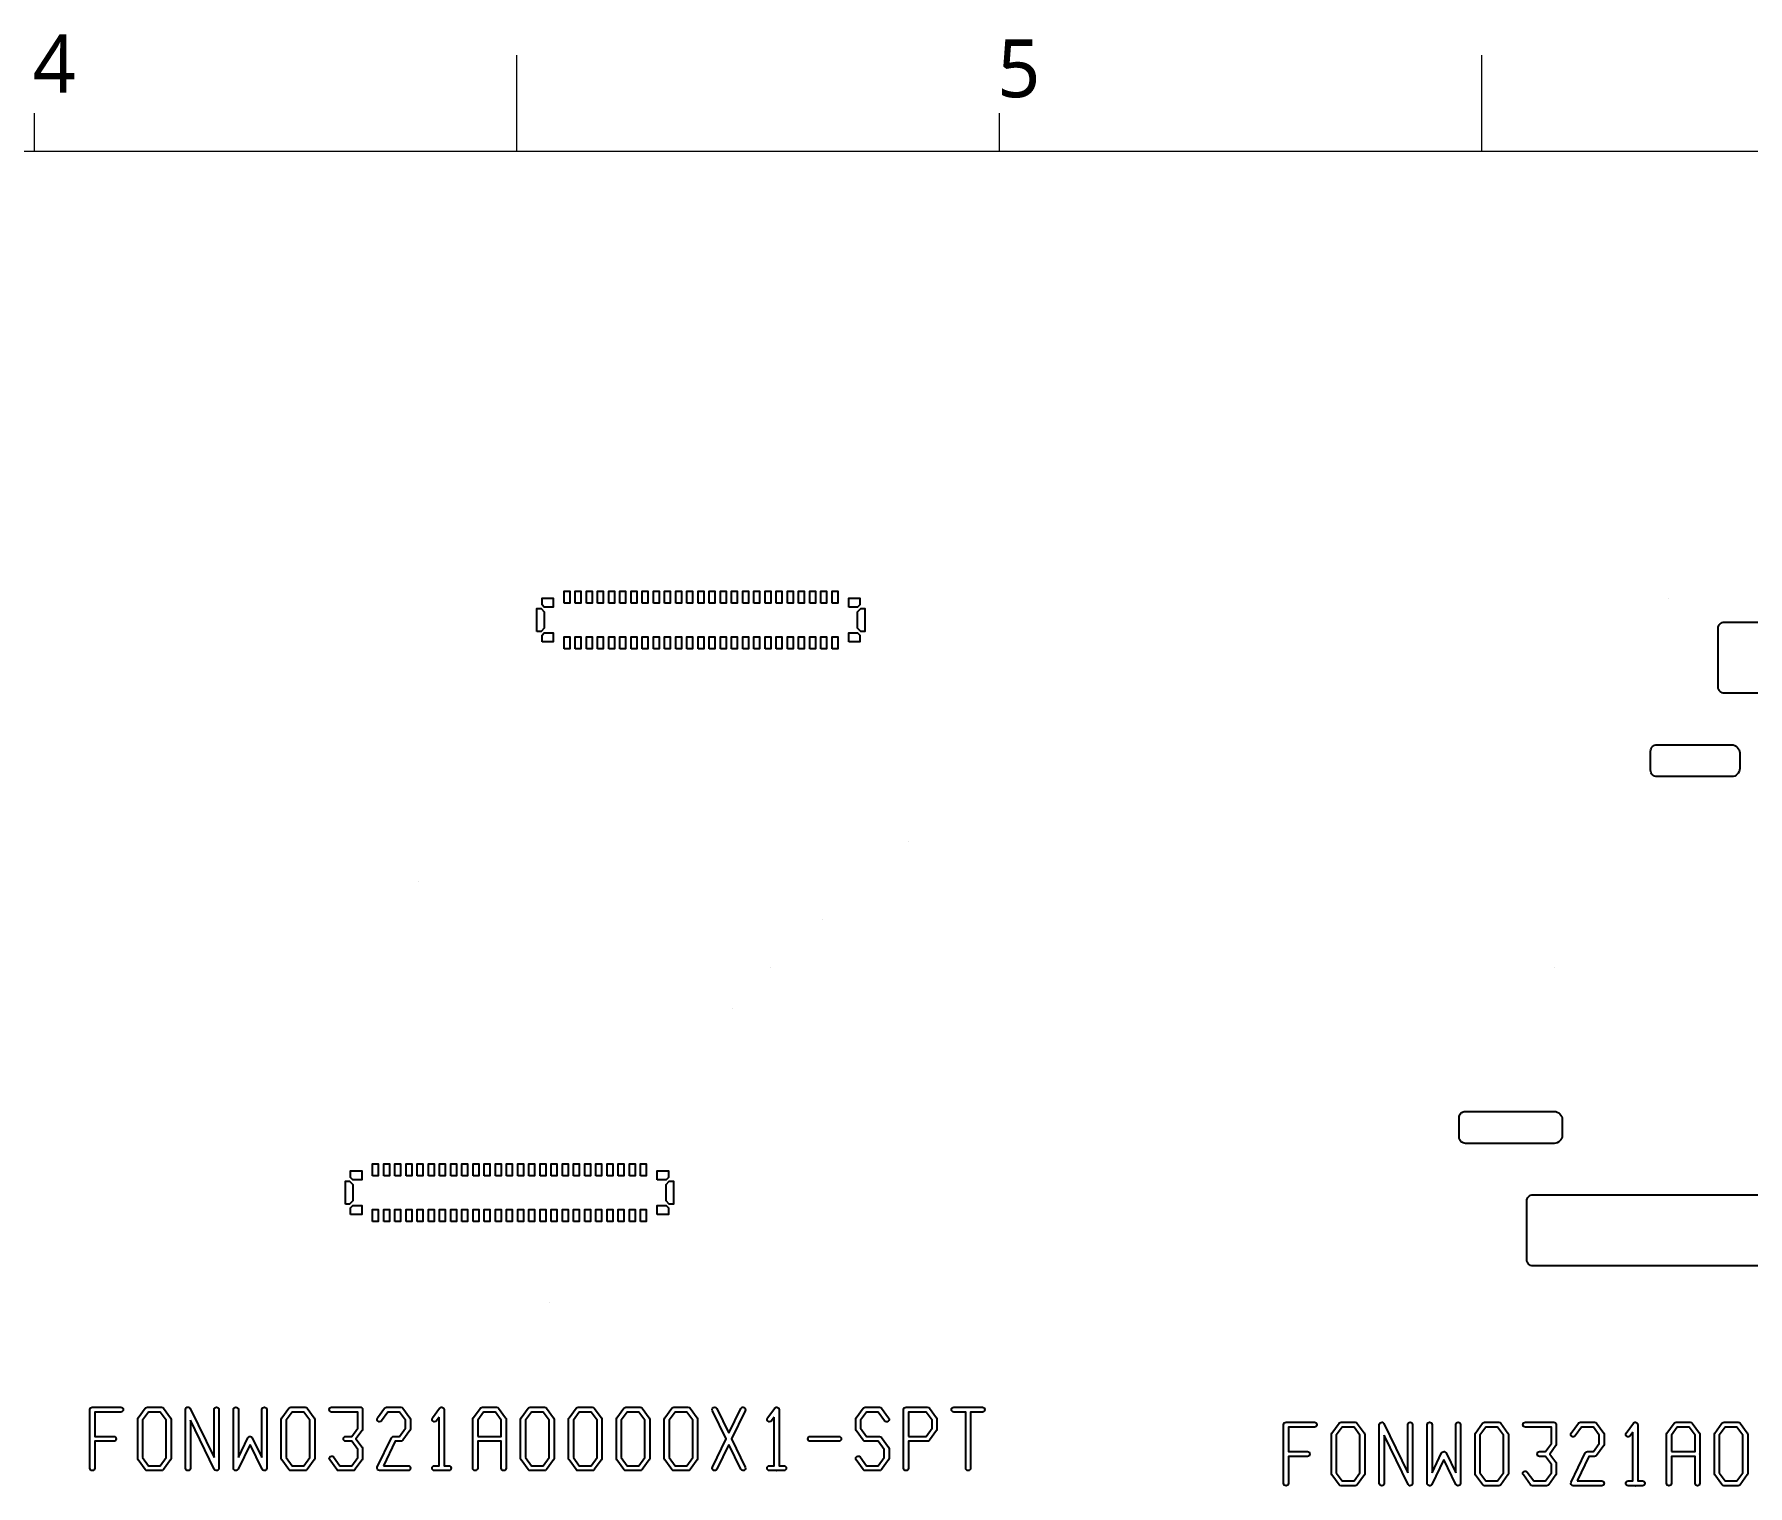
# Model space of a CAD drawing. Extents: x 0 to 248, y 0 to 175.
# Drawn here: x 112.8 to 166.5, y 124.5 to 170 of the extents above; entities that cross this region are included whole.
import ezdxf

# ---------------------------------------------------------------- set-up
doc = ezdxf.new("R2010")
doc.units = 0
doc.layers.get('0').update_dxf_attribs({"lineweight": 5})
doc.layers.add('DIM', color=3, linetype='Continuous', lineweight=5)
doc.layers.add('gbr-dxf', color=7, linetype='Continuous')
doc.layers.add('gbr-outline-dxf', color=2, linetype='Continuous')
doc.styles.get("Standard").update_dxf_attribs({"font": 'txt.shx'})

msp = doc.modelspace()

# ---------------------------------------------------------------- texts
at = {"layer": 'DIM', "color": 0, "char_height": 1.8144, "width": 1.10466, "attachment_point": 1}
for s, insert in [('{\\fMicrosoft JhengHei|b0|i0|c136|p0;4}', (112.742, 169.987)), ('{\\fMicrosoft JhengHei|b0|i0|c136|p0;5}', (142.97, 169.838))]:
    msp.add_mtext(s, dxfattribs=dict(at, insert=insert))

# ---------------------------------------------------------------- linework, layer by layer
at = {"color": 0}
for p, q in [((127.916, 166.32), (127.916, 169.344)), ((158.156, 166.32), (158.156, 169.344)), ((112.796, 166.32), (112.796, 167.53)), ((143.036, 166.32), (143.036, 167.53))]:
    msp.add_line(p, q, dxfattribs=at)
msp.add_line((240.409, 166.32), (6.956, 166.32))
at = {"layer": 'gbr-dxf', "linetype": 'Continuous'}
for points in [[(129.394, 152.172), (129.394, 152.553), (129.572, 152.553), (129.572, 152.172)], [(129.744, 152.172), (129.744, 152.553), (129.922, 152.553), (129.922, 152.172)], [(130.094, 152.171), (130.094, 152.552), (130.272, 152.552), (130.272, 152.171)], [(130.444, 152.171), (130.444, 152.552), (130.622, 152.552), (130.622, 152.171)], [(130.794, 152.172), (130.794, 152.553), (130.972, 152.553), (130.972, 152.172)], [(131.144, 152.172), (131.144, 152.553), (131.322, 152.553), (131.322, 152.172)], [(131.494, 152.171), (131.494, 152.552), (131.672, 152.552), (131.672, 152.171)], [(131.844, 152.171), (131.844, 152.552), (132.022, 152.552), (132.022, 152.171)], [(132.194, 152.172), (132.194, 152.553), (132.372, 152.553), (132.372, 152.172)], [(132.544, 152.172), (132.544, 152.553), (132.722, 152.553), (132.722, 152.172)], [(132.894, 152.171), (132.894, 152.552), (133.072, 152.552), (133.072, 152.171)], [(133.244, 152.171), (133.244, 152.552), (133.422, 152.552), (133.422, 152.171)], [(133.594, 152.172), (133.594, 152.553), (133.772, 152.553), (133.772, 152.172)], [(133.944, 152.172), (133.944, 152.553), (134.122, 152.553), (134.122, 152.172)], [(134.294, 152.171), (134.294, 152.552), (134.472, 152.552), (134.472, 152.171)], [(134.644, 152.171), (134.644, 152.552), (134.822, 152.552), (134.822, 152.171)], [(134.994, 152.172), (134.994, 152.553), (135.172, 152.553), (135.172, 152.172)], [(135.344, 152.172), (135.344, 152.553), (135.522, 152.553), (135.522, 152.172)], [(135.694, 152.171), (135.694, 152.552), (135.872, 152.552), (135.872, 152.171)], [(136.044, 152.171), (136.044, 152.552), (136.222, 152.552), (136.222, 152.171)], [(136.394, 152.172), (136.394, 152.553), (136.572, 152.553), (136.572, 152.172)], [(136.744, 152.172), (136.744, 152.553), (136.922, 152.553), (136.922, 152.172)], [(137.094, 152.171), (137.094, 152.552), (137.272, 152.552), (137.272, 152.171)], [(137.444, 152.171), (137.444, 152.552), (137.622, 152.552), (137.622, 152.171)], [(137.794, 152.172), (137.794, 152.553), (137.972, 152.553), (137.972, 152.172)], [(128.543, 151.287), (128.543, 152.007), (128.673, 152.007), (128.773, 151.907), (128.773, 151.387), (128.673, 151.287)], [(128.703, 152.122), (128.703, 152.332), (129.053, 152.332), (129.053, 152.052), (128.773, 152.052)], [(138.313, 152.052), (138.313, 152.332), (138.663, 152.332), (138.663, 152.122), (138.593, 152.052)], [(138.593, 151.387), (138.593, 151.907), (138.693, 152.007), (138.823, 152.007), (138.823, 151.287), (138.693, 151.287)], [(128.703, 150.962), (128.703, 151.172), (128.773, 151.242), (129.053, 151.242), (129.053, 150.962)], [(129.394, 150.741), (129.394, 151.122), (129.572, 151.122), (129.572, 150.741)], [(129.744, 150.741), (129.744, 151.122), (129.922, 151.122), (129.922, 150.741)], [(130.094, 150.742), (130.094, 151.123), (130.272, 151.123), (130.272, 150.742)], [(130.444, 150.742), (130.444, 151.123), (130.622, 151.123), (130.622, 150.742)], [(130.794, 150.741), (130.794, 151.122), (130.972, 151.122), (130.972, 150.741)], [(131.144, 150.741), (131.144, 151.122), (131.322, 151.122), (131.322, 150.741)], [(131.494, 150.742), (131.494, 151.123), (131.672, 151.123), (131.672, 150.742)], [(131.844, 150.742), (131.844, 151.123), (132.022, 151.123), (132.022, 150.742)], [(132.194, 150.741), (132.194, 151.122), (132.372, 151.122), (132.372, 150.741)], [(132.544, 150.741), (132.544, 151.122), (132.722, 151.122), (132.722, 150.741)], [(132.894, 150.742), (132.894, 151.123), (133.072, 151.123), (133.072, 150.742)], [(133.244, 150.742), (133.244, 151.123), (133.422, 151.123), (133.422, 150.742)], [(133.594, 150.741), (133.594, 151.122), (133.772, 151.122), (133.772, 150.741)], [(133.944, 150.741), (133.944, 151.122), (134.122, 151.122), (134.122, 150.741)], [(134.294, 150.742), (134.294, 151.123), (134.472, 151.123), (134.472, 150.742)], [(134.644, 150.742), (134.644, 151.123), (134.822, 151.123), (134.822, 150.742)], [(134.994, 150.741), (134.994, 151.122), (135.172, 151.122), (135.172, 150.741)], [(135.344, 150.741), (135.344, 151.122), (135.522, 151.122), (135.522, 150.741)], [(135.694, 150.742), (135.694, 151.123), (135.872, 151.123), (135.872, 150.742)], [(136.044, 150.742), (136.044, 151.123), (136.222, 151.123), (136.222, 150.742)], [(136.394, 150.741), (136.394, 151.122), (136.572, 151.122), (136.572, 150.741)], [(136.744, 150.741), (136.744, 151.122), (136.922, 151.122), (136.922, 150.741)], [(137.094, 150.742), (137.094, 151.123), (137.272, 151.123), (137.272, 150.742)], [(137.444, 150.742), (137.444, 151.123), (137.622, 151.123), (137.622, 150.742)], [(137.794, 150.741), (137.794, 151.122), (137.972, 151.122), (137.972, 150.741)], [(138.313, 150.962), (138.313, 151.242), (138.593, 151.242), (138.663, 151.172), (138.663, 150.962)], [(122.703, 134.18), (122.703, 134.39), (123.053, 134.39), (123.053, 134.11), (122.773, 134.11)], [(123.394, 134.229), (123.394, 134.61), (123.572, 134.61), (123.572, 134.229)], [(123.744, 134.229), (123.744, 134.61), (123.922, 134.61), (123.922, 134.229)], [(124.094, 134.229), (124.094, 134.61), (124.272, 134.61), (124.272, 134.229)], [(124.444, 134.229), (124.444, 134.61), (124.622, 134.61), (124.622, 134.229)], [(124.794, 134.229), (124.794, 134.61), (124.972, 134.61), (124.972, 134.229)], [(125.144, 134.229), (125.144, 134.61), (125.322, 134.61), (125.322, 134.229)], [(125.494, 134.229), (125.494, 134.61), (125.672, 134.61), (125.672, 134.229)], [(125.844, 134.229), (125.844, 134.61), (126.022, 134.61), (126.022, 134.229)], [(126.194, 134.229), (126.194, 134.61), (126.372, 134.61), (126.372, 134.229)], [(126.544, 134.229), (126.544, 134.61), (126.722, 134.61), (126.722, 134.229)], [(126.894, 134.229), (126.894, 134.61), (127.072, 134.61), (127.072, 134.229)], [(127.244, 134.229), (127.244, 134.61), (127.422, 134.61), (127.422, 134.229)], [(127.594, 134.229), (127.594, 134.61), (127.772, 134.61), (127.772, 134.229)], [(127.944, 134.229), (127.944, 134.61), (128.122, 134.61), (128.122, 134.229)], [(128.294, 134.229), (128.294, 134.61), (128.472, 134.61), (128.472, 134.229)], [(128.644, 134.229), (128.644, 134.61), (128.822, 134.61), (128.822, 134.229)], [(128.994, 134.229), (128.994, 134.61), (129.172, 134.61), (129.172, 134.229)], [(129.344, 134.229), (129.344, 134.61), (129.522, 134.61), (129.522, 134.229)], [(129.694, 134.229), (129.694, 134.61), (129.872, 134.61), (129.872, 134.229)], [(130.044, 134.229), (130.044, 134.61), (130.222, 134.61), (130.222, 134.229)], [(130.394, 134.229), (130.394, 134.61), (130.572, 134.61), (130.572, 134.229)], [(130.744, 134.229), (130.744, 134.61), (130.922, 134.61), (130.922, 134.229)], [(131.094, 134.229), (131.094, 134.61), (131.272, 134.61), (131.272, 134.229)], [(131.444, 134.229), (131.444, 134.61), (131.622, 134.61), (131.622, 134.229)], [(131.794, 134.229), (131.794, 134.61), (131.972, 134.61), (131.972, 134.229)], [(132.313, 134.11), (132.313, 134.39), (132.663, 134.39), (132.663, 134.18), (132.593, 134.11)], [(122.543, 133.345), (122.543, 134.065), (122.673, 134.065), (122.773, 133.965), (122.773, 133.445), (122.673, 133.345)], [(132.593, 133.445), (132.593, 133.965), (132.693, 134.065), (132.823, 134.065), (132.823, 133.345), (132.693, 133.345)], [(122.703, 133.02), (122.703, 133.23), (122.773, 133.3), (123.053, 133.3), (123.053, 133.02)], [(123.394, 132.799), (123.394, 133.18), (123.572, 133.18), (123.572, 132.799)], [(123.744, 132.799), (123.744, 133.18), (123.922, 133.18), (123.922, 132.799)], [(124.094, 132.799), (124.094, 133.18), (124.272, 133.18), (124.272, 132.799)], [(124.444, 132.799), (124.444, 133.18), (124.622, 133.18), (124.622, 132.799)], [(124.794, 132.799), (124.794, 133.18), (124.972, 133.18), (124.972, 132.799)], [(125.144, 132.799), (125.144, 133.18), (125.322, 133.18), (125.322, 132.799)], [(125.494, 132.799), (125.494, 133.18), (125.672, 133.18), (125.672, 132.799)], [(125.844, 132.799), (125.844, 133.18), (126.022, 133.18), (126.022, 132.799)], [(126.194, 132.799), (126.194, 133.18), (126.372, 133.18), (126.372, 132.799)], [(126.544, 132.799), (126.544, 133.18), (126.722, 133.18), (126.722, 132.799)], [(126.894, 132.799), (126.894, 133.18), (127.072, 133.18), (127.072, 132.799)], [(127.244, 132.799), (127.244, 133.18), (127.422, 133.18), (127.422, 132.799)], [(127.594, 132.799), (127.594, 133.18), (127.772, 133.18), (127.772, 132.799)], [(127.944, 132.799), (127.944, 133.18), (128.122, 133.18), (128.122, 132.799)], [(128.294, 132.799), (128.294, 133.18), (128.472, 133.18), (128.472, 132.799)], [(128.644, 132.799), (128.644, 133.18), (128.822, 133.18), (128.822, 132.799)], [(128.994, 132.799), (128.994, 133.18), (129.172, 133.18), (129.172, 132.799)], [(129.344, 132.799), (129.344, 133.18), (129.522, 133.18), (129.522, 132.799)], [(129.694, 132.799), (129.694, 133.18), (129.872, 133.18), (129.872, 132.799)], [(130.044, 132.799), (130.044, 133.18), (130.222, 133.18), (130.222, 132.799)], [(130.394, 132.799), (130.394, 133.18), (130.572, 133.18), (130.572, 132.799)], [(130.744, 132.799), (130.744, 133.18), (130.922, 133.18), (130.922, 132.799)], [(131.094, 132.799), (131.094, 133.18), (131.272, 133.18), (131.272, 132.799)], [(131.444, 132.799), (131.444, 133.18), (131.622, 133.18), (131.622, 132.799)], [(131.794, 132.799), (131.794, 133.18), (131.972, 133.18), (131.972, 132.799)], [(132.313, 133.02), (132.313, 133.3), (132.593, 133.3), (132.663, 133.23), (132.663, 133.02)], [(116.187, 125.404), (116.372, 125.149), (116.741, 125.149), (116.927, 125.404), (116.927, 126.578), (116.741, 126.832), (116.372, 126.832), (116.187, 126.578)], [(120.687, 125.404), (120.872, 125.15), (121.241, 125.15), (121.427, 125.404), (121.427, 126.578), (121.241, 126.833), (120.872, 126.833), (120.687, 126.578)], [(126.687, 126.067), (127.427, 126.067), (127.427, 126.578), (127.241, 126.833), (126.872, 126.833), (126.687, 126.578)], [(128.187, 125.404), (128.372, 125.15), (128.741, 125.15), (128.927, 125.404), (128.927, 126.578), (128.741, 126.832), (128.372, 126.832), (128.187, 126.578)], [(129.687, 125.404), (129.872, 125.15), (130.241, 125.15), (130.427, 125.404), (130.427, 126.578), (130.241, 126.832), (129.872, 126.832), (129.687, 126.578)], [(131.187, 125.404), (131.372, 125.15), (131.741, 125.15), (131.927, 125.404), (131.927, 126.578), (131.741, 126.832), (131.372, 126.832), (131.187, 126.578)], [(132.687, 125.404), (132.872, 125.15), (133.241, 125.15), (133.427, 125.404), (133.427, 126.578), (133.241, 126.832), (132.872, 126.832), (132.687, 126.578)], [(140.187, 126.067), (140.741, 126.067), (140.927, 126.322), (140.927, 126.578), (140.741, 126.832), (140.187, 126.832)], [(153.595, 124.931), (153.78, 124.676), (154.149, 124.676), (154.335, 124.931), (154.335, 126.104), (154.149, 126.359), (153.78, 126.359), (153.595, 126.104)], [(158.095, 124.931), (158.28, 124.676), (158.649, 124.676), (158.835, 124.931), (158.835, 126.105), (158.649, 126.359), (158.28, 126.359), (158.095, 126.104)], [(164.095, 125.594), (164.835, 125.594), (164.835, 126.105), (164.649, 126.359), (164.28, 126.359), (164.095, 126.104)], [(165.595, 124.931), (165.78, 124.676), (166.149, 124.676), (166.335, 124.931), (166.335, 126.104), (166.149, 126.359), (165.78, 126.359), (165.595, 126.104)]]:
    msp.add_lwpolyline(points, close=True, dxfattribs=at)
for points in [[(165.561, 149.551), (165.561, 151.38, -0.414223), (165.761, 151.58), (176.124, 151.58, -0.414223), (176.324, 151.38), (176.324, 149.551, -0.414223), (176.124, 149.351), (165.761, 149.351, -0.414223)], [(163.442, 146.939), (163.442, 147.539, -0.414223), (163.642, 147.739), (165.981, 147.739, -0.414221), (166.235, 147.485), (166.235, 146.993, -0.414221), (165.981, 146.739), (163.642, 146.739, -0.414223)], [(157.442, 135.45), (157.442, 136.05, -0.414223), (157.642, 136.25), (160.423, 136.25, -0.414221), (160.677, 135.996), (160.677, 135.504, -0.414221), (160.423, 135.25), (157.642, 135.25, -0.414223)], [(159.561, 131.609), (159.561, 133.438, -0.414223), (159.761, 133.638), (170.124, 133.638, -0.414223), (170.324, 133.438), (170.324, 131.609, -0.414223), (170.124, 131.409), (159.761, 131.409, -0.414223)], [(114.534, 125.073), (114.534, 125.989, -0.013454), (114.534, 125.993), (114.534, 126.909, -0.199082), (114.557, 126.963, -0.199069), (114.611, 126.985), (115.503, 126.985, -1), (115.503, 126.833), (114.687, 126.833), (114.687, 126.067), (115.28, 126.067, -1), (115.28, 125.915), (114.687, 125.915), (114.687, 125.073, -1)], [(116.034, 125.381), (116.034, 126.603, -0.161897), (116.049, 126.648), (116.271, 126.952, -0.043659), (116.28, 126.962, -0.211421), (116.337, 126.985), (116.778, 126.985, -0.246448), (116.841, 126.954), (117.063, 126.65, -0.166669), (117.079, 126.603), (117.079, 125.381, -0.165513), (117.065, 125.334), (116.841, 125.028, -0.03991), (116.834, 125.019, -0.198431), (116.78, 124.997), (116.334, 124.997, -0.247601), (116.271, 125.03), (116.049, 125.334, -0.165513)], [(120.534, 125.381), (120.534, 126.603, -0.161897), (120.549, 126.648), (120.772, 126.954, -0.041105), (120.78, 126.963, -0.196911), (120.834, 126.985), (121.28, 126.985, -0.253505), (121.344, 126.95), (121.563, 126.65, -0.166669), (121.579, 126.603), (121.579, 125.381, -0.165513), (121.565, 125.334), (121.342, 125.029, -0.039972), (121.334, 125.02, -0.207833), (121.278, 124.997), (120.837, 124.997, -0.251415), (120.772, 125.028), (120.549, 125.334, -0.165513)], [(122.049, 125.334, -1), (122.172, 125.424), (122.372, 125.149), (122.741, 125.149), (122.927, 125.404), (122.927, 125.66), (122.741, 125.915), (122.557, 125.915, -1), (122.557, 126.067), (122.741, 126.067), (122.927, 126.322), (122.927, 126.832), (122.11, 126.832, -1), (122.11, 126.985), (123.001, 126.985, -0.421762), (123.079, 126.909), (123.079, 126.299, -0.165513), (123.065, 126.252), (122.874, 125.991), (123.063, 125.732, -0.166669), (123.079, 125.685), (123.079, 125.381, -0.165513), (123.065, 125.334), (122.841, 125.028, -0.03991), (122.834, 125.019, -0.198431), (122.78, 124.997), (122.334, 124.997, -0.247601), (122.271, 125.03)], [(128.034, 125.381), (128.034, 126.599, -0.170323), (128.049, 126.648), (128.272, 126.954, -0.041105), (128.28, 126.963, -0.196911), (128.334, 126.985), (128.778, 126.985, -0.246448), (128.841, 126.954), (129.063, 126.65, -0.166669), (129.079, 126.603), (129.079, 125.379, -0.16419), (129.064, 125.333), (128.842, 125.029, -0.039972), (128.834, 125.02, -0.207833), (128.778, 124.997), (128.334, 124.997, -0.247601), (128.271, 125.03), (128.049, 125.334, -0.165513)], [(129.534, 125.381), (129.534, 126.599, -0.170323), (129.549, 126.648), (129.772, 126.954, -0.041105), (129.78, 126.963, -0.196911), (129.834, 126.985), (130.278, 126.985, -0.246448), (130.341, 126.954), (130.563, 126.65, -0.166669), (130.579, 126.603), (130.579, 125.379, -0.16419), (130.564, 125.333), (130.342, 125.029, -0.039972), (130.334, 125.02, -0.207833), (130.278, 124.997), (129.834, 124.997, -0.247601), (129.771, 125.03), (129.549, 125.334, -0.165513)], [(131.034, 125.381), (131.034, 126.599, -0.170323), (131.049, 126.648), (131.272, 126.954, -0.041105), (131.28, 126.963, -0.196911), (131.334, 126.985), (131.778, 126.985, -0.246448), (131.841, 126.954), (132.063, 126.65, -0.166669), (132.079, 126.603), (132.079, 125.379, -0.16419), (132.064, 125.333), (131.842, 125.029, -0.039972), (131.834, 125.02, -0.207833), (131.778, 124.997), (131.334, 124.997, -0.247601), (131.271, 125.03), (131.049, 125.334, -0.165513)], [(132.534, 125.381), (132.534, 126.599, -0.170323), (132.549, 126.648), (132.772, 126.954, -0.041105), (132.78, 126.963, -0.196911), (132.834, 126.985), (133.278, 126.985, -0.246448), (133.341, 126.954), (133.563, 126.65, -0.166669), (133.579, 126.603), (133.579, 125.379, -0.16419), (133.564, 125.333), (133.342, 125.029, -0.039972), (133.334, 125.02, -0.207833), (133.278, 124.997), (132.834, 124.997, -0.247601), (132.771, 125.03), (132.549, 125.334, -0.165513)], [(138.534, 126.297), (138.534, 126.603, -0.161897), (138.549, 126.648), (138.772, 126.954, -0.041105), (138.78, 126.963, -0.196911), (138.834, 126.985), (139.278, 126.985, -0.246448), (139.341, 126.954), (139.565, 126.648, -1), (139.441, 126.558), (139.241, 126.832), (138.872, 126.832), (138.687, 126.578), (138.687, 126.322), (138.872, 126.067), (139.28, 126.067, -0.247601), (139.343, 126.034), (139.564, 125.73, -0.165513), (139.579, 125.683), (139.579, 125.383, -0.170323), (139.565, 125.334), (139.341, 125.028, -0.041105), (139.333, 125.019, -0.196911), (139.28, 124.997), (138.836, 124.997, -0.246448), (138.772, 125.028), (138.549, 125.334, -1), (138.672, 125.424), (138.872, 125.15), (139.241, 125.15), (139.427, 125.404), (139.427, 125.66), (139.241, 125.915), (138.834, 125.915, -0.247601), (138.771, 125.948), (138.551, 126.249, -0.172346)], [(140.034, 125.073), (140.034, 126.909, -0.199026), (140.057, 126.963, -0.199012), (140.11, 126.985), (140.778, 126.985, -0.246448), (140.841, 126.954), (141.063, 126.65, -0.166669), (141.079, 126.603), (141.079, 126.297, -0.16419), (141.064, 126.251), (140.842, 125.947, -0.039972), (140.834, 125.938, -0.207833), (140.778, 125.915), (140.187, 125.915), (140.187, 125.073, -1)], [(141.611, 126.832, -1), (141.611, 126.985), (142.055, 126.985, -0.013454), (142.059, 126.985), (142.503, 126.985, -1), (142.503, 126.832), (142.133, 126.832), (142.133, 125.073, -1), (141.981, 125.073), (141.981, 126.832)], [(151.942, 124.6), (151.942, 126.435, -0.199082), (151.965, 126.489, -0.199069), (152.019, 126.511), (152.911, 126.511, -1), (152.911, 126.359), (152.095, 126.359), (152.095, 125.594), (152.688, 125.594, -1), (152.688, 125.441), (152.095, 125.441), (152.095, 124.6, -1)], [(153.442, 124.908), (153.442, 126.129, -0.161897), (153.458, 126.175), (153.68, 126.48, -0.041105), (153.688, 126.49, -0.196911), (153.742, 126.511), (154.188, 126.511, -0.253505), (154.252, 126.477), (154.471, 126.176, -0.166669), (154.487, 126.129), (154.487, 124.908, -0.165513), (154.473, 124.861), (154.25, 124.556, -0.039972), (154.242, 124.546, -0.207833), (154.186, 124.524), (153.745, 124.524, -0.251415), (153.68, 124.555), (153.457, 124.861, -0.165513)], [(157.942, 124.906), (157.942, 126.129, -0.161897), (157.957, 126.175), (158.18, 126.48, -0.041105), (158.188, 126.49, -0.196911), (158.242, 126.511), (158.686, 126.511, -0.246448), (158.749, 126.48), (158.973, 126.174, -0.170321), (158.987, 126.126), (158.987, 124.908, -0.165513), (158.973, 124.861), (158.75, 124.556, -0.039972), (158.742, 124.546, -0.207833), (158.686, 124.524), (158.242, 124.524, -0.247601), (158.179, 124.557), (157.959, 124.858, -0.172346)], [(159.457, 124.861, -1), (159.58, 124.951), (159.78, 124.676), (160.149, 124.676), (160.335, 124.931), (160.335, 125.187), (160.149, 125.441), (159.965, 125.441, -1), (159.965, 125.594), (160.149, 125.594), (160.335, 125.848), (160.335, 126.359), (159.519, 126.359, -1), (159.519, 126.511), (160.409, 126.511, -0.421762), (160.487, 126.435), (160.487, 125.825, -0.165513), (160.473, 125.779), (160.282, 125.517), (160.471, 125.258, -0.166669), (160.487, 125.212), (160.487, 124.908, -0.165513), (160.473, 124.861), (160.25, 124.556, -0.039972), (160.242, 124.546, -0.207833), (160.186, 124.524), (159.745, 124.524, -0.251415), (159.68, 124.555)], [(165.442, 124.908), (165.442, 126.129, -0.161897), (165.458, 126.175), (165.679, 126.479, -0.043659), (165.688, 126.489, -0.211421), (165.745, 126.511), (166.186, 126.511, -0.246448), (166.249, 126.48), (166.471, 126.176, -0.166669), (166.487, 126.129), (166.487, 124.908, -0.165513), (166.473, 124.861), (166.249, 124.555, -0.03991), (166.242, 124.546, -0.198431), (166.188, 124.524), (165.742, 124.524, -0.247601), (165.679, 124.557), (165.457, 124.861, -0.165513)], [(137.11, 125.915, -1), (137.11, 126.067), (138.003, 126.067, -1), (138.003, 125.915)]]:
    msp.add_lwpolyline(points, format="xyb", close=True, dxfattribs=at)
for points in [[(117.534, 125.073), (117.534, 126.909, -0.200605), (117.557, 126.963, -0.513571), (117.679, 126.942), (118.427, 125.404)], [(118.427, 125.404), (118.427, 126.909, -1), (118.579, 126.909), (118.579, 125.077, -0.210152), (118.557, 125.02, -0.532669), (118.433, 125.044), (117.687, 126.578)], [(119.034, 125.073), (119.034, 126.909, -1), (119.187, 126.909), (119.187, 125.404)], [(119.927, 125.404), (119.927, 126.909, -1), (120.079, 126.909), (120.079, 125.077, -0.210152), (120.057, 125.02, -0.532669), (119.933, 125.044), (119.557, 125.817)], [(123.542, 125.107), (123.988, 126.024, -0.083165), (124.003, 126.045, -0.199657), (124.057, 126.067), (124.241, 126.067), (124.427, 126.322), (124.427, 126.578), (124.241, 126.833), (123.872, 126.833), (123.672, 126.558, -1), (123.549, 126.648), (123.772, 126.954, -0.041105), (123.78, 126.963, -0.196911), (123.834, 126.985), (124.28, 126.985, -0.253505), (124.344, 126.95), (124.563, 126.65, -0.166669), (124.579, 126.603), (124.579, 126.299, -0.165513), (124.565, 126.252), (124.342, 125.947, -0.039972), (124.334, 125.938, -0.207833), (124.278, 125.915), (124.104, 125.915), (123.732, 125.15)], [(125.272, 126.648), (125.495, 126.954, -0.041105), (125.503, 126.963, -0.665353), (125.633, 126.909), (125.633, 125.149), (125.78, 125.149, -1), (125.78, 124.997), (125.334, 124.997, -1), (125.334, 125.149), (125.481, 125.149), (125.481, 126.675)], [(126.534, 125.073), (126.534, 126.603, -0.161897), (126.549, 126.648), (126.772, 126.954, -0.041105), (126.78, 126.963, -0.196911), (126.834, 126.985), (127.28, 126.985, -0.253505), (127.344, 126.95), (127.563, 126.65, -0.166669), (127.579, 126.603), (127.579, 125.993)], [(134.042, 125.107), (134.472, 125.991), (134.042, 126.875, -1), (134.179, 126.942), (134.557, 126.165)], [(134.557, 126.165), (134.934, 126.942, -1), (135.071, 126.875), (134.641, 125.991), (135.072, 125.107, -1), (134.934, 125.04), (134.557, 125.817)], [(135.772, 126.648), (135.995, 126.954, -0.041105), (136.003, 126.963, -0.665353), (136.133, 126.909), (136.133, 125.15), (136.28, 125.15, -1), (136.28, 124.997), (136.059, 124.997)], [(117.687, 126.578), (117.687, 125.073, -1), (117.534, 125.073)], [(125.481, 126.675), (125.395, 126.558, -1), (125.272, 126.648)], [(136.055, 124.997), (135.834, 124.997, -1), (135.834, 125.15), (135.981, 125.15), (135.981, 126.675)], [(135.981, 126.675), (135.895, 126.558, -1), (135.772, 126.648)], [(154.942, 124.6), (154.942, 126.435, -0.200605), (154.965, 126.489, -0.513571), (155.087, 126.469), (155.835, 124.931)], [(155.835, 124.931), (155.835, 126.435, -1), (155.987, 126.435), (155.987, 124.6, -0.200605), (155.965, 124.546, -0.513571), (155.842, 124.567), (155.095, 126.104)], [(156.442, 124.6), (156.442, 126.435, -1), (156.595, 126.435), (156.595, 124.931)], [(157.335, 124.931), (157.335, 126.435, -1), (157.487, 126.435), (157.487, 124.6, -0.200605), (157.465, 124.546, -0.513571), (157.342, 124.567), (156.965, 125.343)], [(160.951, 124.635), (161.396, 125.55, -0.089512), (161.411, 125.572, -0.204058), (161.467, 125.594), (161.649, 125.594), (161.835, 125.848), (161.835, 126.105), (161.649, 126.359), (161.28, 126.359), (161.08, 126.084, -1), (160.957, 126.174), (161.18, 126.48, -0.041105), (161.188, 126.49, -0.196911), (161.242, 126.511), (161.686, 126.511, -0.246448), (161.749, 126.48), (161.973, 126.174, -0.170321), (161.987, 126.126), (161.987, 125.825, -0.165513), (161.973, 125.779), (161.75, 125.473, -0.039972), (161.742, 125.464, -0.207833), (161.686, 125.441), (161.512, 125.441), (161.14, 124.676)], [(162.889, 126.201), (162.803, 126.084, -1), (162.68, 126.174)], [(162.963, 124.524), (162.742, 124.524, -1), (162.742, 124.676), (162.889, 124.676), (162.889, 126.201)], [(162.68, 126.174), (162.903, 126.48, -0.041105), (162.911, 126.49, -0.665353), (163.041, 126.435), (163.041, 124.676), (163.188, 124.676, -1), (163.188, 124.524), (162.967, 124.524)], [(163.942, 124.6), (163.942, 126.129, -0.161897), (163.957, 126.175), (164.18, 126.48, -0.041105), (164.188, 126.49, -0.196911), (164.242, 126.511), (164.686, 126.511, -0.246448), (164.749, 126.48), (164.973, 126.174, -0.170321), (164.987, 126.126), (164.987, 125.519)], [(119.557, 125.817), (119.179, 125.04, -0.082021), (119.165, 125.02, -0.670473), (119.034, 125.073)], [(119.187, 125.404), (119.488, 126.024, -0.083561), (119.503, 126.045, -0.515515), (119.625, 126.024), (119.927, 125.404)], [(127.579, 125.989), (127.579, 125.073, -1), (127.427, 125.073), (127.427, 125.915), (126.687, 125.915), (126.687, 125.073, -1), (126.534, 125.073)], [(134.557, 125.817), (134.179, 125.04, -1), (134.042, 125.107)], [(155.095, 126.104), (155.095, 124.6, -1), (154.942, 124.6)], [(123.732, 125.15), (124.503, 125.15, -1), (124.503, 124.997), (123.612, 124.997, -0.562296), (123.542, 125.107)], [(156.965, 125.343), (156.587, 124.567, -0.082021), (156.573, 124.546, -0.670473), (156.442, 124.6)], [(156.595, 124.931), (156.896, 125.551, -0.083561), (156.911, 125.571, -0.515515), (157.033, 125.551), (157.335, 124.931)], [(164.987, 125.516), (164.987, 124.6, -1), (164.835, 124.6), (164.835, 125.441), (164.095, 125.441), (164.095, 124.6, -1), (163.942, 124.6)], [(161.14, 124.676), (161.911, 124.676, -1), (161.911, 124.524), (161.019, 124.524, -0.563855), (160.951, 124.635)]]:
    msp.add_lwpolyline(points, format="xyb", dxfattribs=at)
at = {"layer": 'gbr-dxf'}
for centre, start, end in [((127.503, 125.991), 358.5317, 1.4683), ((164.911, 125.518), 358.5317, 1.4683), ((136.057, 125.073), 268.5317, 271.4683), ((162.965, 124.6), 268.5317, 271.4683)]:
    msp.add_arc(centre, 0.0762, start, end, dxfattribs=at)
at = {"layer": 'gbr-outline-dxf', "linetype": 'Continuous', "const_width": 0.000025}
for points in [[(120.683, 132.081), (120.683, 139.463, -0.211094), (120.846, 139.833), (126.519, 144.999, 0.211095), (126.683, 145.369), (126.683, 153.272, -0.414217), (127.183, 153.772), (140.183, 153.772, -0.414217), (140.683, 153.272), (140.683, 145.369, -0.211094), (140.519, 144.999), (134.846, 139.833, 0.211095), (134.683, 139.463), (134.683, 130.705, -0.414217), (134.183, 130.205), (129.183, 130.205, -0.414217), (128.683, 130.705), (128.683, 131.081, 0.414217), (128.183, 131.581), (121.183, 131.581, -0.414217)], [(157.942, 130.9), (157.942, 138.281, -0.211094), (158.106, 138.651), (163.779, 143.817, 0.211095), (163.942, 144.187), (163.942, 152.09, -0.414217), (164.442, 152.59), (177.442, 152.59, -0.414217), (177.942, 152.09), (177.942, 144.187, -0.211094), (177.779, 143.817), (172.106, 138.651, 0.211095), (171.942, 138.281), (171.942, 129.524, -0.414217), (171.442, 129.024), (166.442, 129.024, -0.414217), (165.942, 129.524), (165.942, 129.9, 0.414217), (165.442, 130.4), (158.442, 130.4, -0.414217)]]:
    msp.add_lwpolyline(points, format="xyb", close=True, dxfattribs=at)

msp.set_redraw_order([(e.dxf.handle, doc.entitydb.next_handle()) for e in msp.query("TEXT MTEXT ATTDEF DIMENSION ARC_DIMENSION")])  # texts and dimensions are drawn at this point

doc.saveas('drawing.dxf')
